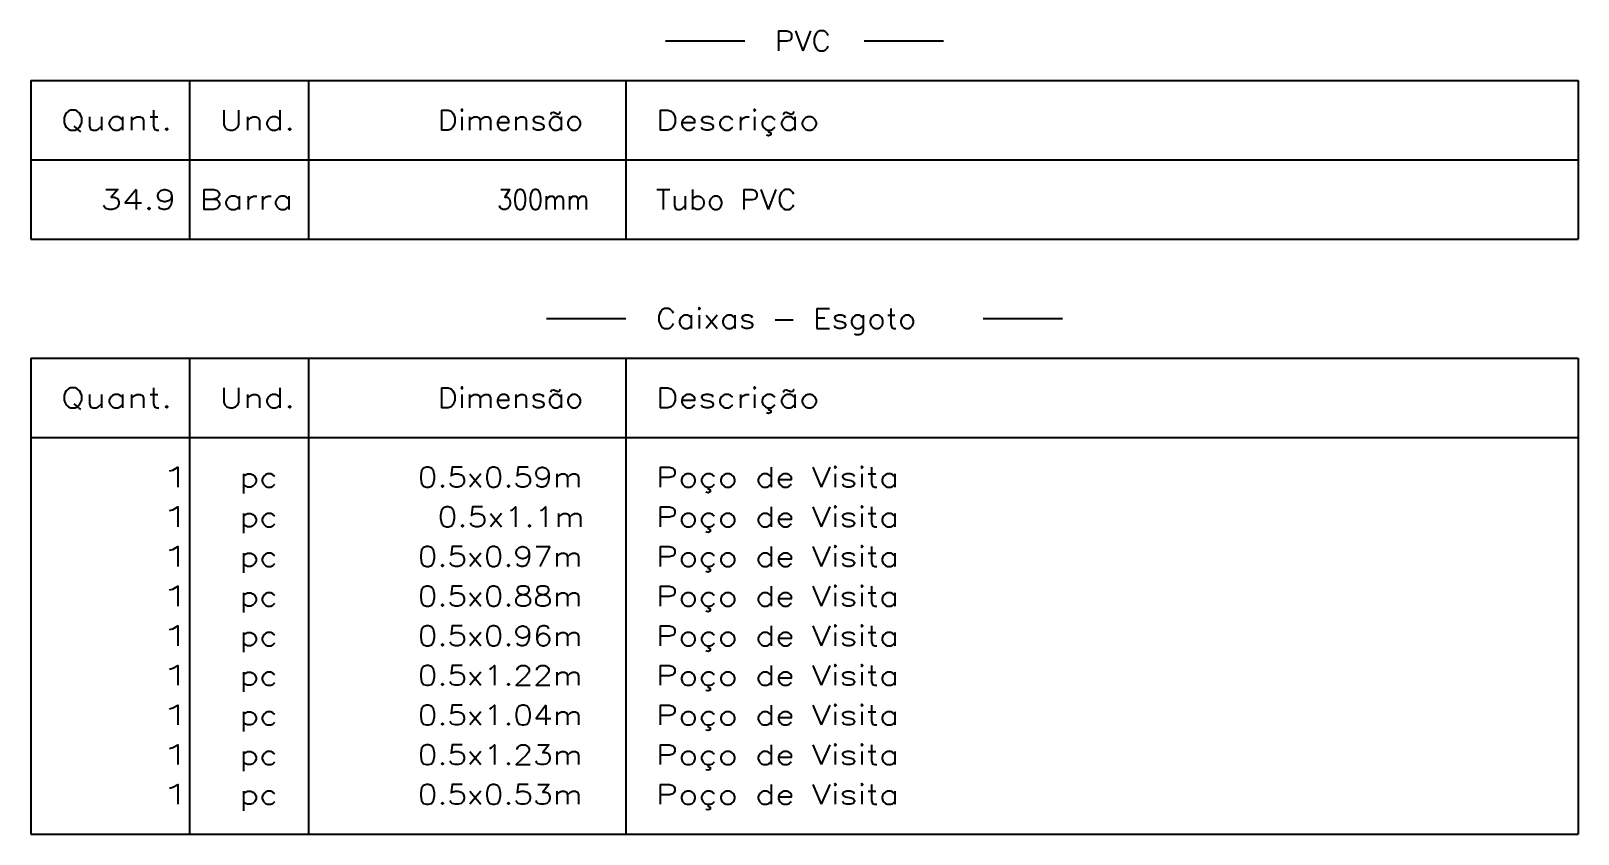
# Model space of a CAD drawing. Extents: x -160 to 364724, y -100 to 7353297.
# Drawn here: x 360168.8 to 360246.8, y 7346664.4 to 7346704.9 of the extents above; entities that cross this region are included whole.
import ezdxf

# ---------------------------------------------------------------- set-up
doc = ezdxf.new("R2010")
doc.units = 0
doc.header["$LTSCALE"] = 5
doc.layers.add('LISTAGEM_LINHA', color=7, linetype='Continuous')
doc.layers.add('LISTAGEM_TEXTO', color=7, linetype='Continuous')
doc.styles.add('ROMANS', font='ROMANS.shx', dxfattribs={"height": 2})

msp = doc.modelspace()

# ---------------------------------------------------------------- texts
at = {"layer": 'LISTAGEM_TEXTO', "style": 'ROMANS'}
for s, width, p in [('PVC', 1.105263, (360206.3, 7346703.95)), ('Quant.', 1.298969, (360170.3, 7346699.95)), ('Und.', 1.272727, (360178.3, 7346699.95)), ('Dimensão', 1.135135, (360189.3, 7346699.95)), ('Descrição', 1.277027, (360200.3, 7346699.95)), ('34.9', 1.272727, (360172.3, 7346695.95)), ('Barra', 1.296296, (360177.3, 7346695.95)), ('300mm', 0.905172, (360192.3, 7346695.95)), ('Tubo PVC', 1.112583, (360200.3, 7346695.95)), ('Caixas - Esgoto', 1.162362, (360200.3, 7346689.95)), ('Quant.', 1.298969, (360170.3, 7346685.95)), ('Und.', 1.272727, (360178.3, 7346685.95)), ('Dimensão', 1.135135, (360189.3, 7346685.95)), ('Descrição', 1.277027, (360200.3, 7346685.95)), ('1', 1.909091, (360175.3, 7346681.95)), ('pc', 1.235294, (360179.3, 7346681.95)), ('0.5x0.59m', 1.159509, (360188.3, 7346681.95)), ('Poço de Visita', 1.25641, (360200.3, 7346681.95)), ('1', 1.909091, (360175.3, 7346679.95)), ('pc', 1.235294, (360179.3, 7346679.95)), ('0.5x1.1m', 1.174825, (360189.3, 7346679.95)), ('Poço de Visita', 1.25641, (360200.3, 7346679.95)), ('1', 1.909091, (360175.3, 7346677.95)), ('0.5x0.97m', 1.159509, (360188.3, 7346677.95)), ('Poço de Visita', 1.25641, (360200.3, 7346677.95)), ('pc', 1.235294, (360179.3, 7346677.95)), ('1', 1.909091, (360175.3, 7346675.95)), ('pc', 1.235294, (360179.3, 7346675.95)), ('0.5x0.88m', 1.159509, (360188.3, 7346675.95)), ('Poço de Visita', 1.25641, (360200.3, 7346675.95)), ('1', 1.909091, (360175.3, 7346673.95)), ('0.5x0.96m', 1.159509, (360188.3, 7346673.95)), ('Poço de Visita', 1.25641, (360200.3, 7346673.95)), ('pc', 1.235294, (360179.3, 7346673.95)), ('1', 1.909091, (360175.3, 7346671.95)), ('pc', 1.235294, (360179.3, 7346671.95)), ('0.5x1.22m', 1.159509, (360188.3, 7346671.95)), ('Poço de Visita', 1.25641, (360200.3, 7346671.95)), ('1', 1.909091, (360175.3, 7346669.95)), ('0.5x1.04m', 1.159509, (360188.3, 7346669.95)), ('Poço de Visita', 1.25641, (360200.3, 7346669.95)), ('pc', 1.235294, (360179.3, 7346669.95)), ('1', 1.909091, (360175.3, 7346667.95)), ('pc', 1.235294, (360179.3, 7346667.95)), ('0.5x1.23m', 1.159509, (360188.3, 7346667.95)), ('Poço de Visita', 1.25641, (360200.3, 7346667.95)), ('Poço de Visita', 1.25641, (360200.3, 7346665.95)), ('1', 1.909091, (360175.3, 7346665.95)), ('pc', 1.235294, (360179.3, 7346665.95)), ('0.5x0.53m', 1.159509, (360188.3, 7346665.95))]:
    msp.add_text(s, height=1, dxfattribs=dict(at, width=width)).set_placement(p)

# ---------------------------------------------------------------- linework, layer by layer
at = {"layer": 'LISTAGEM_LINHA'}
for p, q in [((360200.8, 7346704.45), (360204.8, 7346704.45)), ((360210.8, 7346704.45), (360214.8, 7346704.45)), ((360168.8, 7346702.45), (360246.8, 7346702.45)), ((360168.8, 7346702.45), (360168.8, 7346694.45)), ((360176.8, 7346702.45), (360176.8, 7346694.45)), ((360182.8, 7346702.45), (360182.8, 7346694.45)), ((360198.8, 7346702.45), (360198.8, 7346694.45)), ((360246.8, 7346702.45), (360246.8, 7346694.45)), ((360168.8, 7346698.45), (360246.8, 7346698.45)), ((360168.8, 7346694.45), (360246.8, 7346694.45)), ((360194.8, 7346690.45), (360198.8, 7346690.45)), ((360216.8, 7346690.45), (360220.8, 7346690.45)), ((360168.8, 7346688.45), (360246.8, 7346688.45)), ((360168.8, 7346688.45), (360168.8, 7346664.45)), ((360176.8, 7346688.45), (360176.8, 7346664.45)), ((360182.8, 7346688.45), (360182.8, 7346664.45)), ((360198.8, 7346688.45), (360198.8, 7346664.45)), ((360246.8, 7346688.45), (360246.8, 7346664.45)), ((360168.8, 7346684.45), (360246.8, 7346684.45)), ((360168.8, 7346664.45), (360246.8, 7346664.45))]:
    msp.add_line(p, q, dxfattribs=at)

msp.set_redraw_order([(e.dxf.handle, doc.entitydb.next_handle()) for e in msp.query("TEXT MTEXT ATTDEF DIMENSION ARC_DIMENSION")])  # texts and dimensions are drawn at this point

doc.saveas('drawing.dxf')
